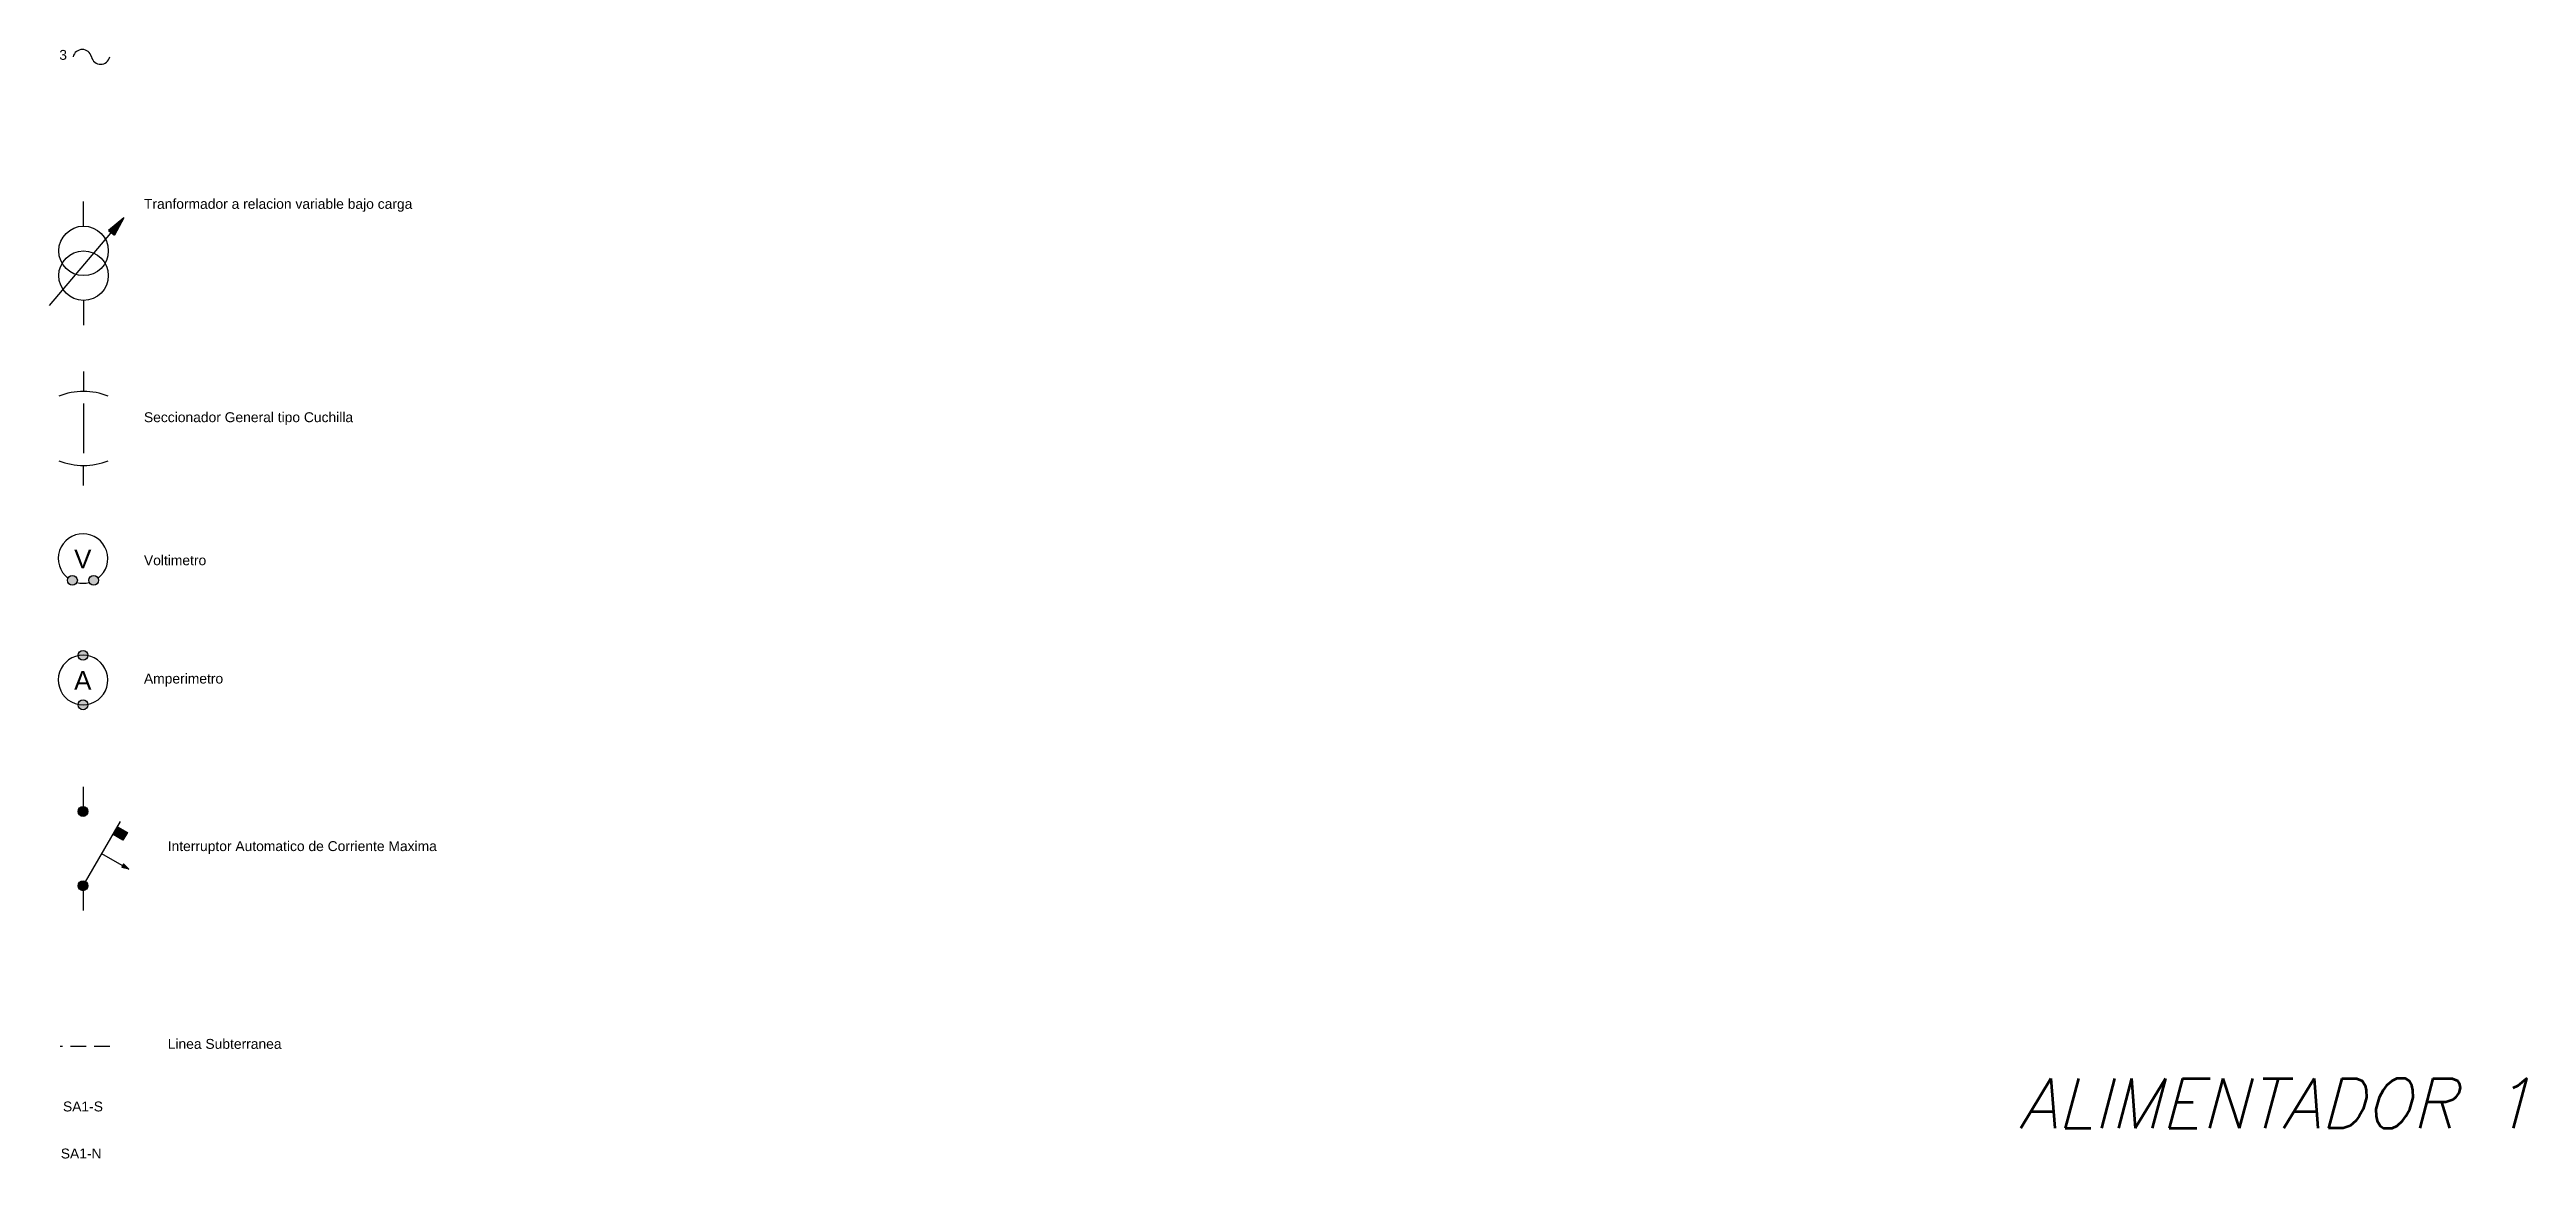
# Model space of a CAD drawing. Header units: millimetres. Extents: x 1875 to 17546, y 2661 to 4631.
# Drawn here: x 1875 to 2876, y 4100 to 4548 of the extents above; entities that cross this region are included whole.
import ezdxf

# ---------------------------------------------------------------- set-up
doc = ezdxf.new("R2010")
doc.units = ezdxf.units.MM
doc.linetypes.add('HIDDEN', pattern=[9.525, 6.35, -3.175])
doc.styles.add('IRAM', font='ROMANS.SHX', dxfattribs={"oblique": 15, "height": 2.5})
doc.styles.get("Standard").update_dxf_attribs({"font": 'arial.ttf'})

msp = doc.modelspace()

# ---------------------------------------------------------------- texts
at = {"attachment_point": 1}
for s, width, insert, char_height in [('3 ', 125.724, (1879.3, 4548.1), 4), ('Tranformador a relacion variable bajo carga', 125.724, (1913.5, 4487.9), 4), ('Seccionador General tipo Cuchilla', 125.724, (1913.5, 4401.7), 4), ('V', 9.889, (1885.3, 4346.2), 7.5), ('Voltimetro', 125.724, (1913.5, 4343.9), 4), ('A', 9.889, (1885.3, 4297.1), 7.5), ('Amperimetro', 125.724, (1913.5, 4296.1), 4), ('Interruptor Automatico de Corriente Maxima', 125.724, (1923.1, 4228.4), 4), ('Linea Subterranea ', 125.724, (1923.1, 4148.5), 4), ('SA1-S', 125.724, (1880.8, 4123.2), 4), ('SA1-N', 125.724, (1879.9, 4104.2), 4)]:
    msp.add_mtext_dynamic_manual_height_columns(s, width=width, gutter_width=12.5, heights=[0], dxfattribs=dict(at, insert=insert, char_height=char_height))
at = {"insert": (2670.6, 4132.5), "char_height": 20, "attachment_point": 1, "style": 'IRAM'}
msp.add_mtext_dynamic_manual_height_columns('ALIMENTADOR 1', width=256.719, gutter_width=12.5, heights=[7.76], dxfattribs=at)

# ---------------------------------------------------------------- hatches: boundary and pattern name
h = msp.add_hatch(color=256)
h.dxf.hatch_style = 1
h.paths.add_polyline_path([(1905.4, 4480.2), (1899.2, 4475.2), (1900.4, 4474.2)])
h.paths.add_polyline_path([(1905.4, 4480.2), (1900.4, 4474.2), (1901.6, 4473.2)])
h = msp.add_hatch(color=256)
h.dxf.hatch_style = 1
h.paths.add_polyline_path([(1886.6, 4333.8, 1), (1882.6, 4333.8, 1)])
h.paths.add_polyline_path([(1895.2, 4333.8, 1), (1891.2, 4333.8, 1)])
h = msp.add_hatch(color=256)
h.dxf.hatch_style = 1
h.paths.add_polyline_path([(1890.9, 4283.5, 1), (1886.9, 4283.5, 1)])
h.paths.add_polyline_path([(1886.9, 4303.5, 1), (1890.9, 4303.5, 1)])
h = msp.add_hatch(color=256)
h.dxf.hatch_style = 1
h.paths.add_polyline_path([(1890.9, 4240.4, 1), (1886.9, 4240.4, 1)])
h = msp.add_hatch(color=256)
h.dxf.hatch_style = 1
h.paths.add_polyline_path([(1905, 4228.8), (1906.8, 4231.9), (1902.8, 4234.2), (1901, 4231.1)])
h = msp.add_hatch(color=256)
h.dxf.hatch_style = 1
h.paths.add_polyline_path([(1890.9, 4210.4, 1), (1886.9, 4210.4, 1)])
h = msp.add_hatch(color=256)
h.dxf.hatch_style = 1
h.paths.add_polyline_path([(1905.3, 4219.2), (1904.9, 4218.5), (1907.4, 4217.1)])
h.paths.add_polyline_path([(1904.9, 4218.5), (1904.5, 4217.8), (1907.4, 4217.1)])

# ---------------------------------------------------------------- linework, layer by layer
for p, q in [((1889.1, 4476.9), (1889.1, 4486.9)), ((1875.4, 4444.8), (1905.4, 4480.2)), ((1905.4, 4480.2), (1899.2, 4475.2)), ((1899.2, 4475.2), (1901.6, 4473.2)), ((1905.4, 4480.2), (1901.6, 4473.2)), ((1889.1, 4446.9), (1889.1, 4436.9)), ((1889.1, 4418.2), (1889.1, 4410.2)), ((1889.1, 4405.2), (1889.1, 4385.2)), ((1889.1, 4372.1), (1889.1, 4380.2)), ((1888.9, 4250.4), (1888.9, 4240.4)), ((1888.9, 4210.4), (1904, 4236.3)), ((1896.4, 4223.4), (1907.4, 4217.1)), ((1905.3, 4219.2), (1904.5, 4217.8)), ((1907.4, 4217.1), (1904.5, 4217.8)), ((1907.4, 4217.1), (1905.3, 4219.2)), ((1907.4, 4217.1), (1907.4, 4217.1)), ((1888.9, 4210.4), (1888.9, 4200.4))]:
    msp.add_line(p, q)
at = {"color": 6, "linetype": 'HIDDEN'}
msp.add_line((1899.7, 4145.5), (1879.7, 4145.5), dxfattribs=at)
msp.add_lwpolyline([(1902.8, 4234.2), (1906.8, 4231.9), (1905, 4228.8), (1901, 4231.1)], close=True)
for centre, radius in [((1889.1, 4466.9), 10), ((1889.1, 4456.9), 10), ((1884.6, 4333.8), 2), ((1893.2, 4333.8), 2), ((1888.9, 4303.5), 2), ((1888.9, 4283.5), 2), ((1888.9, 4240.4), 2), ((1888.9, 4210.4), 2)]:
    msp.add_circle(centre, radius)
for centre, radius, start, end in [((1888.6, 4544.5), 3.78, 12.1847, 167.8153), ((1896, 4546.1), 3.78, 192.1847, 347.8153), ((1889.1, 4383.2), 26.9, 68.2103, 111.7897), ((1889.1, 4407.1), 26.9, 248.2103, 291.7897), ((1888.9, 4342.6), 10, 307.3629, 232.454), ((1888.9, 4342.6), 10, 255.5273, 284.2914), ((1888.9, 4293.5), 10, 307.3629, 232.454), ((1888.9, 4293.5), 10, 232.454, 307.3629)]:
    msp.add_arc(centre, radius, start, end)

msp.set_redraw_order([(e.dxf.handle, doc.entitydb.next_handle()) for e in msp.query("TEXT MTEXT ATTDEF DIMENSION ARC_DIMENSION")])  # texts and dimensions are drawn at this point

doc.saveas('drawing.dxf')
